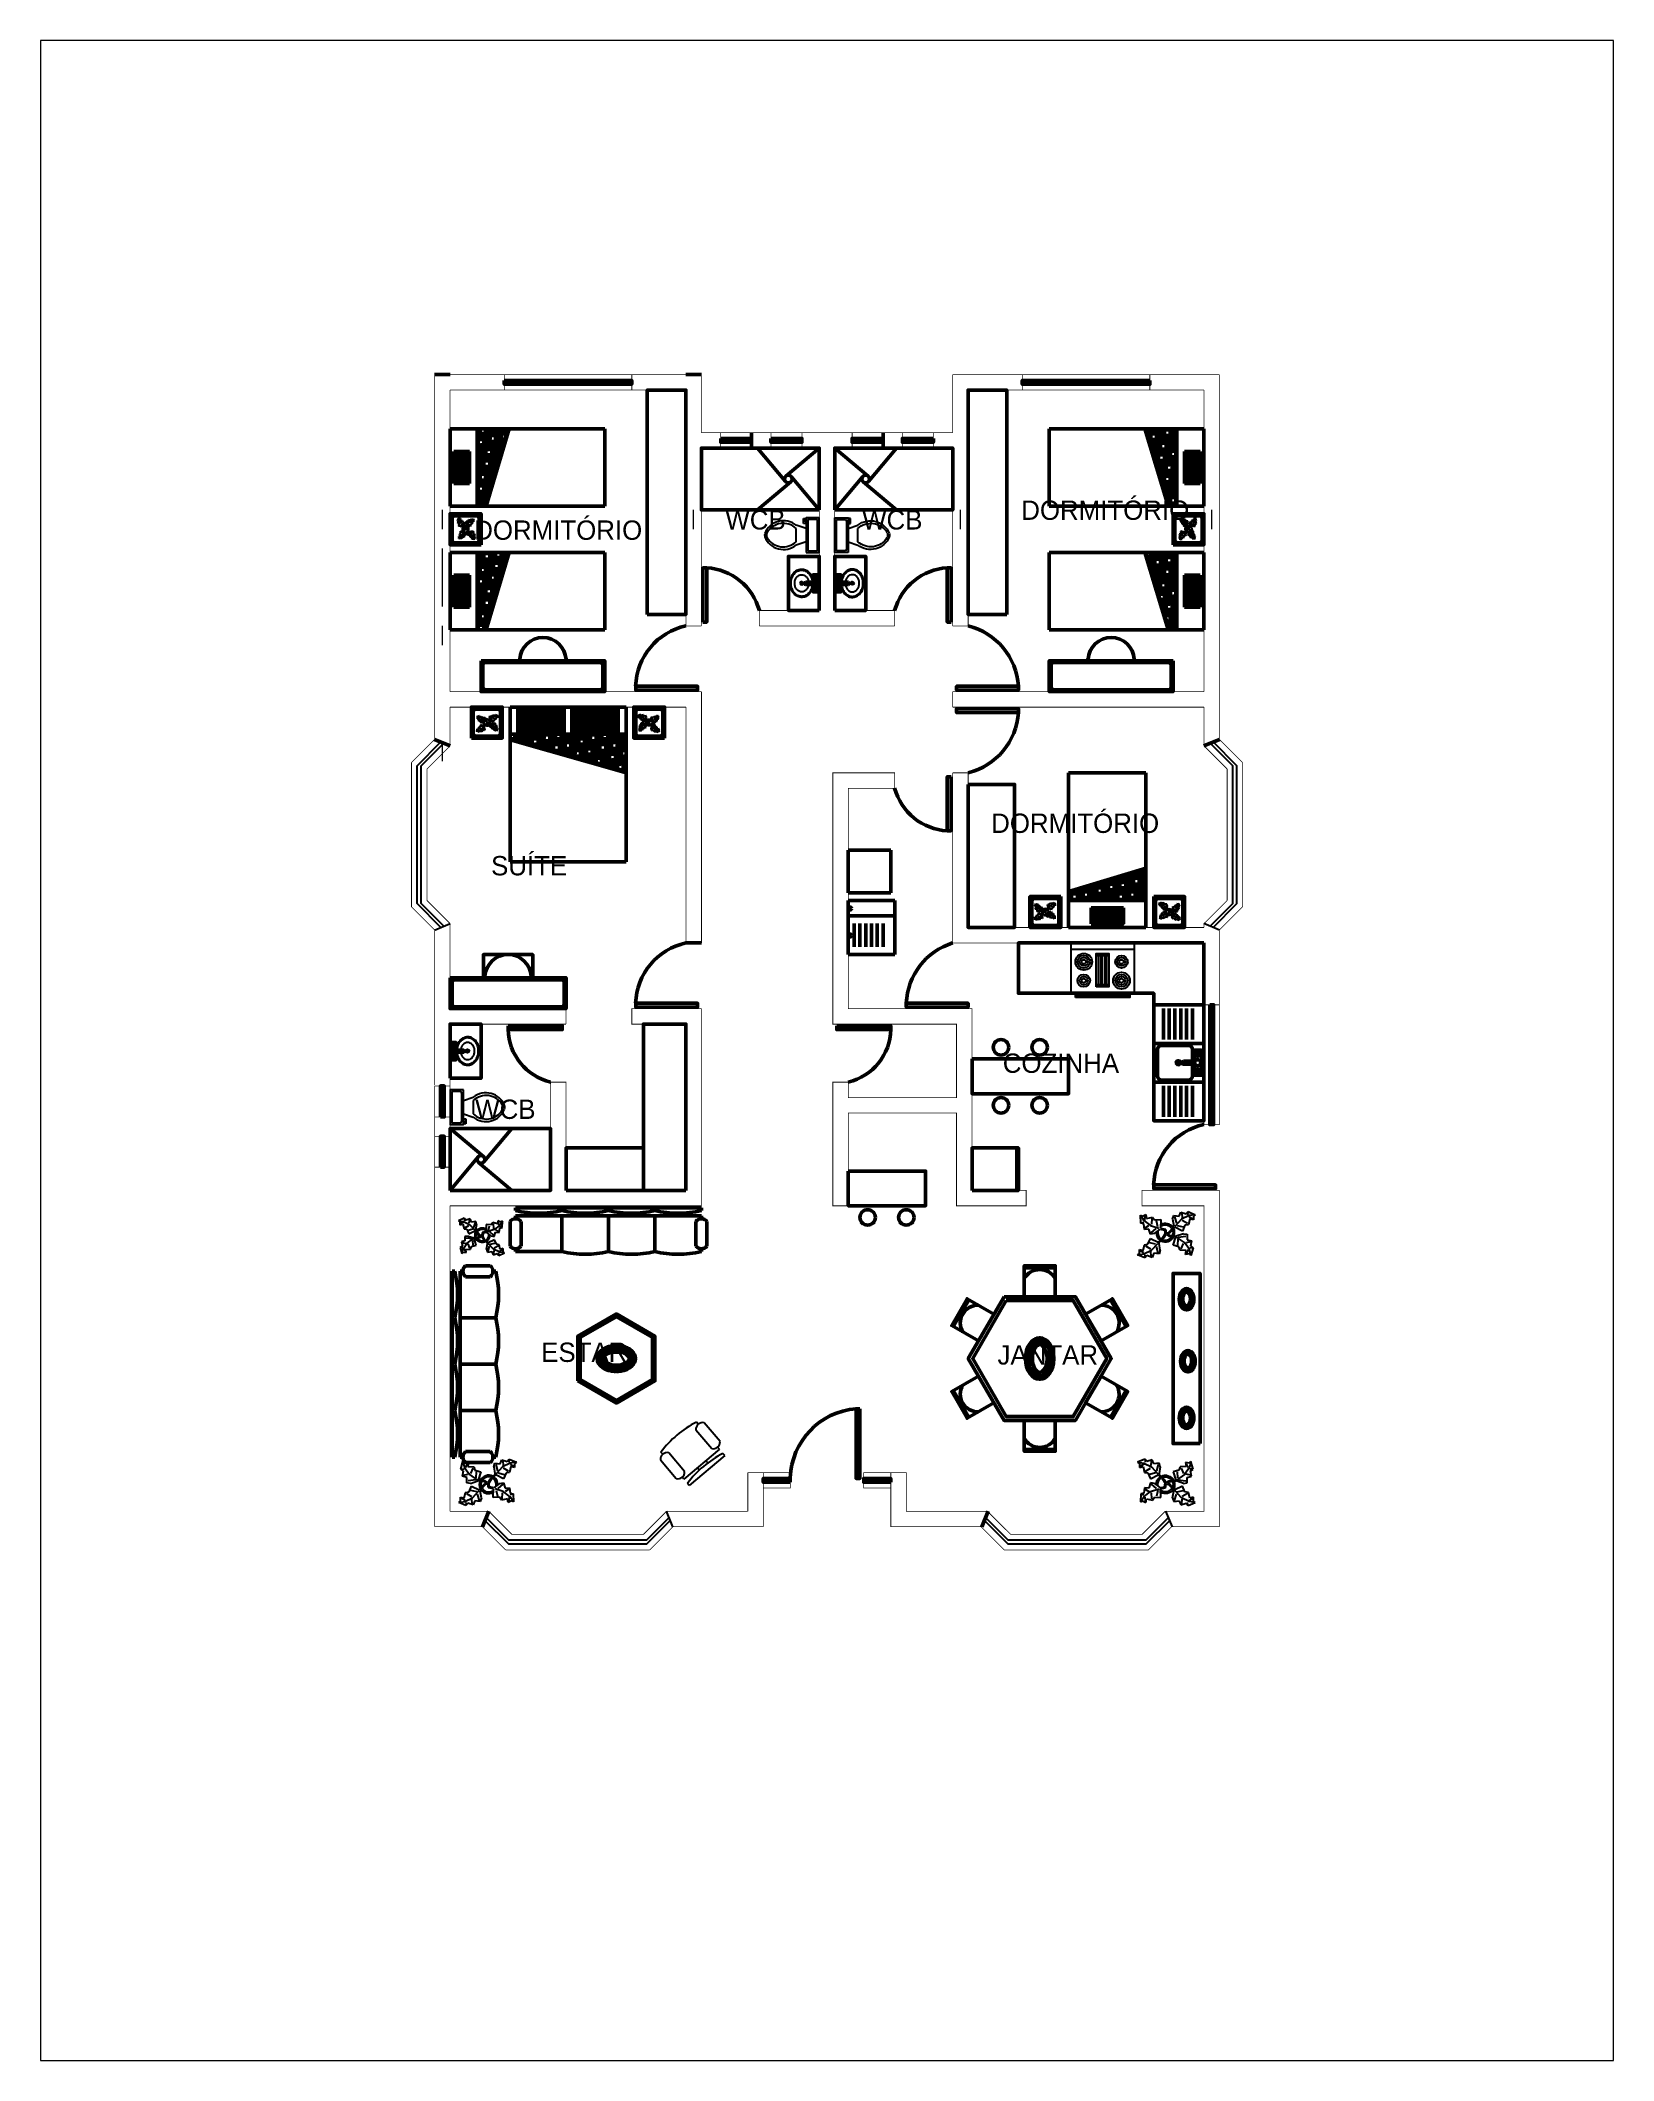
# Paper-space layout 'Layout1' of a CAD drawing. Header units: millimetres. Extents: x 136.202 to 136.405, y 104.502 to 104.763.
# The model-space entities are those that its viewports show. They can reach past a viewport. Long polylines and large blocks are cut down to what shows.
import ezdxf

# ---------------------------------------------------------------- set-up
doc = ezdxf.new("R2010")
doc.units = ezdxf.units.MM
doc.header["$LTSCALE"] = 10
doc.header["$MEASUREMENT"] = 0
doc.linetypes.add('MORSE_G2', pattern=[0.875, 0.25, -0.125, 0.25, -0.125, 0, -0.125])
for name, color, linetype in [('7', 30, 'Continuous'), ('Ejes', 1, 'Continuous'), ('moviliario', 140, 'Continuous'), ('Muros', 11, 'Continuous'), ('vegetación', 111, 'MORSE_G2'), ('ventana1', 241, 'Continuous')]:
    doc.layers.add(name, color=color, linetype=linetype)
pattern_1 = [(0, (-135.616309, 272.39601), (0.028125, 0.016237976), [0.01875, -0.0375]), (120, (-135.616309, 272.39601), (-0.028125, 0.016237976), [0.01875, -0.0375]), (60, (-135.616309, 272.39601), (6e-11, 0.032475953), [-0.0375, 0.01875])]
pattern_2 = [(0, (-135.61631, 272.39601), (0.1, 0.025), [0.4, -0.2]), (90, (-135.61631, 272.39601), (-0.025, -0.1), [0.4, -0.2])]

psp = doc.layouts.get("Layout1")

msp = doc.modelspace()

# ---------------------------------------------------------------- texts
at = {"ltscale": 0.1}
for s, p in [('WCB', (-130.494, 279.581, -666.214)), ('WCB', (-128.725, 279.581, -666.214)), ('DORMITÓRIO', (-126.667, 279.706, -666.214)), ('DORMITÓRIO', (-133.742, 279.448, -666.214)), ('DORMITÓRIO', (-127.056, 275.657, -666.214)), ('SUÍTE', (-133.524, 275.108, -666.214)), ('COZINHA', (-126.906, 272.554, -666.214)), ('WCB', (-133.729, 271.958, -666.214)), ('ESTAR', (-132.876, 268.815, -666.214)), ('JANTAR', (-126.974, 268.781, -666.214))]:
    msp.add_text(s, height=0.25, dxfattribs=at).set_placement(p)

# ---------------------------------------------------------------- blocks, each defined once
blk = doc.blocks.new('Toilet - top')
for p, q in [((-10, -8.5), (-8, -8.5)), ((-10, -9.5), (-10, -8.5)), ((-7, -9.5), (-10, -9.5)), ((-8, -8.5), (-8, -8)), ((-7, -8), (-7, -9.5)), ((-4, -8), (-6, -14)), ((4, -8), (6, -14)), ((9.5, -6), (9.5, -2)), ((4, -14), (-4, -14))]:
    blk.add_line(p, q)
blk.add_lwpolyline([(10.5, -8), (10.5, 0), (-10.5, 0), (-10.5, -8)], close=True)
for points in [[(-9.5, -2), (-9.5, -6)], [(8.5, -1), (-8.5, -1)], [(-8.5, -7), (8.5, -7)]]:
    blk.add_lwpolyline(points)
for centre, radius, start, end in [((-8.6, -1.9), 0.884, 81.8699, 188.1301), ((-8.6, -6.1), 0.884, 171.8699, 278.1301), ((8.6, -1.9), 0.884, 351.8699, 98.1301), ((8.6, -6.1), 0.884, 261.8699, 8.1301), ((3.5, -21.6), 12.2, 141.4691, 247.9714), ((4.2, -21.8), 11.3, 136.3677, 238.9468), ((-3.5, -21.6), 12.2, 292.0284, 38.5307), ((-4.2, -21.8), 11.3, 301.053, 43.6321), ((0, -27.9), 4, 245.7318, 294.2682), ((0, -29), 4, 254.8605, 285.1395)]:
    blk.add_arc(centre, radius, start, end)
blk = doc.blocks.new('Sink - Oval top')
for p, q in [((-1, 0), (1, 0)), ((0, 1), (0, -1))]:
    blk.add_line(p, q)
at = {"linetype": 'Continuous'}
for points in [[(-12.2, 0.4, 0.117634), (-11.5, -3.4, 0.104469), (-8.9, -6.8, 0.090016), (-5.1, -9.1, 0.08192), (-0.3, -10, 0.08192), (4.5, -9.4, 0.090016), (8.4, -7.4, 0.104469), (11.2, -4.1, 0.117634), (12.2, -0.4, 0.117634), (11.5, 3.4, 0.104469), (8.9, 6.8, 0.090016), (5.1, 9.1, 0.08192), (0.3, 10, 0.08192), (-4.5, 9.4, 0.090016), (-8.4, 7.4, 0.104469), (-11.2, 4.1, 0.117634)], [(-11.3, 0.2, 0.118622), (-10.5, -3.3, 0.104678), (-8.1, -6.4, 0.089562), (-4.5, -8.4, 0.081185), (-0.1, -9.2, 0.081185), (4.3, -8.5, 0.089562), (7.9, -6.6, 0.104678), (10.4, -3.5, 0.118622), (11.3, -0.2, 0.118622), (10.5, 3.3, 0.104678), (8.1, 6.4, 0.089562), (4.5, 8.4, 0.081185), (0.1, 9.2, 0.081185), (-4.3, 8.5, 0.089562), (-7.9, 6.6, 0.104678), (-10.4, 3.5, 0.118622)], [(-7.4, 0.1, 0.118283), (-6.9, -2.2, 0.104607), (-5.3, -4.2, 0.089718), (-3, -5.5, 0.081436), (-0.1, -6, 0.081436), (2.8, -5.6, 0.089718), (5.2, -4.3, 0.104607), (6.9, -2.3, 0.118283), (7.4, -0.1, 0.118283), (6.9, 2.2, 0.104607), (5.3, 4.2, 0.089718), (3, 5.5, 0.081436), (0.1, 6, 0.081436), (-2.8, 5.6, 0.089718), (-5.2, 4.3, 0.104607), (-6.9, 2.3, 0.118283)]]:
    blk.add_lwpolyline(points, format="xyb", close=True, dxfattribs=at)
for radius in [1.5, 1]:
    blk.add_circle((0, 0), radius)
blk = doc.blocks.new('Plant - Rubber or Philodendron')
at = {"linetype": 'Continuous'}
for p, q in [((8.8871, 10.7908), (9.9809, 13.4933)), ((9.9809, 13.4933), (13.3837, 12.301)), ((13.3837, 12.301), (14.68, 13.9039)), ((14.5816, 13.2037), (14.3848, 11.8033)), ((14.68, 13.9039), (19.3848, 11.8146)), ((-16.2005, 11.4774), (-13.9899, 8.1064)), ((-16.2005, 11.4774), (-14.8639, 10.7964)), ((-16.0159, 6.3329), (-16.2005, 11.4774)), ((-14.0069, 5.8704), (-16.0159, 6.3329)), ((-15.3434, 6.5514), (-13.9984, 6.9884)), ((-14.8639, 10.7964), (-12.6195, 11.8975)), ((-13.5868, 2.2894), (-14.0069, 5.8704)), ((-13.9899, 8.1064), (-9.5434, 4.7185)), ((-10.6784, 2.491), (-13.5868, 2.2894)), ((-13.3174, 8.325), (-13.0735, 11.0065)), ((-13.1329, 3.1804), (-10.6614, 4.727)), ((-12.6195, 11.8975), (-12.1909, 9.4345)), ((-12.1909, 9.4345), (-8.3829, 10.3)), ((-9.5858, -0.8715), (-10.6784, 2.491)), ((-9.5434, 4.7185), (-4.1917, 2.9888)), ((-9.1318, 0.0195), (-5.9793, 2.9025)), ((-8.8369, 9.409), (-9.0894, 5.6095)), ((-8.3829, 10.3), (-7.0549, 8.501)), ((-7.1228, -0.443), (-3.5248, 2.2131)), ((-7.0549, 8.501), (-3.0284, 8.6941)), ((-4.8529, 4.012), (-5.7184, 7.82)), ((-3.5248, 2.2131), (-3.3011, 2.4355)), ((-3.3011, 2.4355), (-0.5306, 1.7947)), ((-3.0284, 8.6941), (-3.0709, 3.1041)), ((-3.0709, 3.1041), (0.0797, 2.3163)), ((-0.5306, 1.7947), (-0.2255, -0.5527)), ((-0.5306, 1.7947), (-0.5306, 1.7947)), ((0.0797, 2.3163), (0.4866, -0.031)), ((0.4866, -0.031), (2.1141, 0.2298)), ((2.1141, 0.2298), (5.4346, 3.9146)), ((6.1032, 3.6844), (2.8262, -0.031)), ((4.6914, 8.8812), (5.3859, 11.2828)), ((4.6914, 8.8812), (5.5014, 4.4831)), ((5.3859, 11.2828), (8.8871, 10.7908)), ((5.4346, 3.9146), (5.5014, 4.4831)), ((5.9878, 10.4842), (7.1971, 6.3869)), ((11.1089, 1.1958), (6.1032, 3.6844)), ((10.3916, 8.7942), (6.2847, 4.4028)), ((7.7005, 4.8881), (11.5025, 3.9967)), ((15.3859, 11.3055), (10.3916, 8.7942)), ((10.5828, 12.6946), (10.8893, 9.7953)), ((14.2977, 6.1031), (10.9934, 7.9956)), ((12.7005, 4.8994), (11.1089, 1.1958)), ((14.8995, 5.3044), (12.7005, 4.8994)), ((15.7909, 9.1065), (14.8995, 5.3044)), ((15.2875, 10.6053), (17.5907, 9.2105)), ((19.3848, 11.8146), (15.3859, 11.3055)), ((18.1925, 8.4119), (15.7909, 9.1065)), ((19.3848, 11.8146), (18.1868, 10.9119)), ((18.1868, 10.9119), (18.1925, 8.4119)), ((-16.8157, -10.7754), (-14.4141, -11.4699)), ((-16.8101, -13.2754), (-16.8157, -10.7754)), ((-13.9107, -12.9688), (-16.2139, -11.574)), ((-14.4141, -11.4699), (-13.5228, -7.6679)), ((-14.0091, -13.669), (-9.0148, -11.1577)), ((-13.5228, -7.6679), (-11.3237, -7.2629)), ((-12.921, -8.4665), (-9.6166, -10.359)), ((-11.3237, -7.2629), (-9.7321, -3.5593)), ((-6.3237, -7.2516), (-10.1257, -6.3602)), ((-9.7321, -3.5593), (-4.7264, -6.0479)), ((-7.1228, -0.443), (-9.5858, -0.8715)), ((-9.206, -15.0581), (-9.5126, -12.1588)), ((-9.0148, -11.1577), (-4.9047, -6.8122)), ((-4.611, -12.8477), (-5.8203, -8.7504)), ((-2.019, -3.6148), (-4.7264, -6.0479)), ((-4.1246, -6.8466), (-4.0579, -6.2781)), ((-3.3146, -11.2447), (-4.1246, -6.8466)), ((-4.0579, -6.2781), (-0.9375, -3.1608)), ((-3.3146, -11.2447), (-4.0092, -13.6463)), ((-2.019, -3.6148), (-0.2255, -0.5527)), ((-0.9375, -3.1608), (0.5883, -0.8135)), ((0.5883, -0.8135), (2.2447, -2.0916)), ((2.8262, -0.031), (1.3003, -0.5527)), ((1.3003, -0.5527), (2.4193, -1.4655)), ((2.2447, -2.0916), (6.7108, -2.6626)), ((2.4193, -1.4655), (6.895, -2.1175)), ((4.943, -7.9659), (6.7108, -2.6626)), ((8.8321, -9.0266), (4.943, -7.9659)), ((11.6605, -0.5413), (6.895, -2.1175)), ((12.3677, -6.1981), (7.219, -2.6772)), ((8.125, -4.0768), (7.7715, -7.9659)), ((8.3544, -2.7453), (13.1973, -2.1704)), ((9.5392, -11.1479), (8.8321, -9.0266)), ((13.4283, -11.5015), (9.5392, -11.1479)), ((10.2463, -10.4408), (11.6605, -6.9053)), ((11.6605, -0.5413), (14.1354, -0.8948)), ((15.5496, -10.7943), (12.3677, -6.1981)), ((13.0748, -13.9763), (13.4283, -11.5015)), ((16.2567, -5.8446), (13.4283, -6.5517)), ((14.8425, -10.7943), (13.7819, -13.2692)), ((14.1354, -0.8948), (14.1354, -4.4304)), ((14.1354, -4.4304), (16.9638, -5.1375)), ((16.6103, -14.6834), (15.5496, -10.7943)), ((17.3174, -9.7337), (15.9032, -9.7337)), ((16.9638, -5.1375), (16.2567, -8.673)), ((16.2567, -8.673), (18.0245, -9.7337)), ((18.0245, -9.7337), (16.6103, -14.6834)), ((-18.008, -14.1781), (-16.8101, -13.2754)), ((-18.008, -14.1781), (-14.0091, -13.669)), ((-13.3032, -16.2674), (-18.008, -14.1781)), ((-12.0069, -14.6645), (-13.3032, -16.2674)), ((-13.2048, -15.5672), (-13.008, -14.1668)), ((-8.6042, -15.8568), (-12.0069, -14.6645)), ((-7.5103, -13.1543), (-8.6042, -15.8568)), ((-4.0092, -13.6463), (-7.5103, -13.1543)), ((15.5496, -13.6228), (13.0748, -13.9763)), ((16.6103, -14.6834), (15.5496, -13.6228))]:
    blk.add_line(p, q, dxfattribs=at)
for centre, radius, start, end in [((0.0308, 0.1664), 6, 178.6147, 235.1169), ((0.0308, 0.1664), 5, 168.1647, 238.6725), ((0, 0), 6.1275, 34.37569, 120.1028), ((-0.0601, -0.2075), 5.2461, 33.82192, 124.9414), ((-0.2664, 0.1682), 5.2775, 338.4094, 20.03007), ((-0.098, 0.1364), 6.1288, 341.2017, 26.09184), ((-0.0234, 0.3825), 6.1492, 242.5812, 331.2714), ((-0.1102, 0.4886), 5.2883, 247.3711, 327.472)]:
    blk.add_arc(centre, radius, start, end, dxfattribs=at)
blk = doc.blocks.new('Range-Oven - 30 in top')
for p, q in [((0, -3), (30, -3)), ((12, -6), (18, -6)), ((13, -20), (13, -6)), ((14, -6), (14, -20)), ((15, -20), (15, -6)), ((16, -6), (16, -20)), ((17, -20), (17, -6)), ((6, -24), (6, -25)), ((8, -25), (8, -24)), ((18, -20), (12, -20)), ((22, -25), (22, -24)), ((24, -24), (24, -25))]:
    blk.add_line(p, q)
for points in [[(0, -24), (0, 0), (30, 0), (30, -24)], [(12, -21), (12, -5), (18, -5), (18, -21)], [(2, -26), (2, -25), (28, -25), (28, -26)]]:
    blk.add_lwpolyline(points, close=True)
for centre, radius in [((6, -9), 4), ((6, -9), 3), ((6, -9), 2), ((6, -9), 1), ((24, -9), 3), ((24, -9), 2), ((24, -9), 1), ((6, -18), 3), ((6, -18), 2), ((6, -18), 1), ((24, -18), 4), ((24, -18), 3), ((24, -18), 2), ((24, -18), 1)]:
    blk.add_circle(centre, radius)
blk = doc.blocks.new('adorno')
at = {"lineweight": 50, "ltscale": 0.03}
for centre in [(1984.886, 896.045), (1984.894, 896.084), (1984.91, 896.12), (1984.93, 896.154), (1984.957, 896.183), (1984.991, 896.204), (1985.029, 896.212), (1985.067, 896.203), (1985.101, 896.183), (1985.128, 896.154), (1985.149, 896.12), (1985.163, 896.083), (1985.173, 896.045), (1984.881, 895.967), (1984.882, 896.006), (1984.885, 895.927), (1984.895, 895.888), (1984.909, 895.852), (1984.93, 895.818), (1985.128, 895.818), (1985.149, 895.852), (1985.163, 895.888), (1985.173, 895.927), (1985.177, 895.966), (1985.178, 896.006), (1984.957, 895.789), (1984.991, 895.768), (1985.029, 895.76), (1985.068, 895.768), (1985.101, 895.789)]:
    blk.add_circle(centre, 0.02, dxfattribs=at)
blk.add_ellipse((1985.029, 895.986), major_axis=(0, 0.246), ratio=0.681915, dxfattribs=at)
for points, knots in [([(1985.029, 896.192), (1985.003, 896.192), (1984.975, 896.178), (1984.927, 896.116), (1984.908, 896.068), (1984.898, 895.966), (1984.906, 895.912), (1984.943, 895.827), (1984.971, 895.799), (1985.024, 895.776), (1985.05, 895.778), (1985.103, 895.813), (1985.129, 895.849), (1985.158, 895.941), (1985.161, 895.997), (1985.139, 896.104), (1985.111, 896.151), (1985.063, 896.186), (1985.046, 896.192), (1985.029, 896.192)], [0, 0, 0, 0, 0.71355, 0.71355, 1.427099, 1.427099, 2.140649, 2.140649, 2.854198, 2.854198, 3.567748, 3.567748, 4.281298, 4.281298, 4.994847, 4.994847, 5.82121, 5.82121, 6.283185, 6.283185, 6.283185, 6.283185]), ([(1985.029, 896.152), (1985.019, 896.152), (1985.007, 896.148), (1984.976, 896.117), (1984.96, 896.089), (1984.941, 896.02), (1984.939, 895.98), (1984.951, 895.906), (1984.964, 895.874), (1984.995, 895.832), (1985.011, 895.823), (1985.033, 895.818), (1985.042, 895.82), (1985.07, 895.84), (1985.088, 895.863), (1985.112, 895.924), (1985.118, 895.964), (1985.113, 896.054), (1985.093, 896.102), (1985.054, 896.147), (1985.04, 896.152), (1985.029, 896.152)], [0, 0, 0, 0, 0.599399, 0.599399, 1.198797, 1.198797, 1.798196, 1.798196, 2.397595, 2.397595, 2.996993, 2.996993, 3.596392, 3.596392, 4.195791, 4.195791, 4.79519, 4.79519, 5.619994, 5.619994, 6.283185, 6.283185, 6.283185, 6.283185])]:
    blk.add_open_spline(points, degree=3, knots=knots, dxfattribs=at)
blk = doc.blocks.new('Chair - Desk')
at = {"linetype": 'Continuous'}
for p, q in [((-8.5, 0), (-8.5, -1)), ((-8.5, 0), (8.5, 0)), ((8.5, 0), (8.5, -1)), ((-10.5, -5), (-10.5, -14)), ((-8.5, -3), (-8.5, -4)), ((-8.5, -3), (8.5, -3)), ((-6.5, -14), (-6.5, -5)), ((-2, -3), (-2, -1.9355)), ((2, -1.9576), (2, -3)), ((6.5, -5), (6.5, -14)), ((8.5, -3), (8.5, -4)), ((10.5, -14), (10.5, -5)), ((-8.5, -15), (-8.5, -16)), ((8.5, -15), (8.5, -16))]:
    blk.add_line(p, q, dxfattribs=at)
for centre, radius, start, end in [((-8.5, -6.5), 2.5, 36.8699, 143.1301), ((0, 34.625), 36.625, 256.5803, 283.4197), ((8.5, -6.5), 2.5, 36.8699, 143.1301), ((-8.5, -12.5), 2.5, 216.8699, 323.1301), ((8.5, -12.5), 2.5, 216.8699, 323.1301), ((0, 19.625), 36.625, 256.5803, 283.4197)]:
    blk.add_arc(centre, radius, start, end, dxfattribs=at)

# ---------------------------------------------------------------- hatches: boundary and pattern name
at = {"layer": 'moviliario', "lineweight": 50, "ltscale": 0.03}
h = msp.add_hatch(dxfattribs=at)
h.set_pattern_fill('HOUND', color=256, scale=0.4, style=0)
h.set_pattern_definition(pattern_2)
h.paths.add_polyline_path([(-133.704, 279.884), (-133.604, 279.884), (-133.304, 280.884), (-133.704, 280.884)])
h = msp.add_hatch(dxfattribs=at)
h.set_pattern_fill('HOUND', color=256, scale=0.4, style=0)
h.set_pattern_definition(pattern_2)
h.paths.add_polyline_path([(-124.654, 279.884), (-124.754, 279.884), (-125.054, 280.884), (-124.654, 280.884)])
h = msp.add_hatch(dxfattribs=at)
h.set_pattern_fill('HONEY', color=256, scale=0.15, style=0)
h.set_pattern_definition(pattern_1)
h.paths.add_polyline_path([(-134.006, 280.592), (-134.006, 280.176), (-133.802, 280.176), (-133.802, 280.592)])
h = msp.add_hatch(dxfattribs=at)
h.set_pattern_fill('HONEY', color=256, scale=0.15, style=0)
h.set_pattern_definition(pattern_1)
h.paths.add_polyline_path([(-124.352, 280.592), (-124.352, 280.176), (-124.556, 280.176), (-124.556, 280.592)])
h = msp.add_hatch(dxfattribs=at)
h.set_pattern_fill('HOUND', color=256, scale=0.4, style=0)
h.set_pattern_definition(pattern_2)
h.paths.add_polyline_path([(-133.704, 278.284), (-133.604, 278.284), (-133.304, 279.284), (-133.704, 279.284)])
h = msp.add_hatch(dxfattribs=at)
h.set_pattern_fill('HOUND', color=256, scale=0.4, style=0)
h.set_pattern_definition(pattern_2)
h.paths.add_polyline_path([(-124.654, 278.284), (-124.754, 278.284), (-125.054, 279.284), (-124.654, 279.284)])
h = msp.add_hatch(dxfattribs=at)
h.set_pattern_fill('HONEY', color=256, scale=0.15, style=0)
h.set_pattern_definition(pattern_1)
h.paths.add_polyline_path([(-134.006, 278.992), (-134.006, 278.576), (-133.802, 278.576), (-133.802, 278.992)])
h = msp.add_hatch(dxfattribs=at)
h.set_pattern_fill('HONEY', color=256, scale=0.15, style=0)
h.set_pattern_definition(pattern_1)
h.paths.add_polyline_path([(-124.352, 278.992), (-124.352, 278.576), (-124.556, 278.576), (-124.556, 278.992)])
h = msp.add_hatch(dxfattribs=at)
h.set_pattern_fill('HONEY', color=256, scale=0.15, style=0)
h.set_pattern_definition([(0, (-2121.31585, -634.275472), (0.028125, 0.01623797625), [0.01875, -0.0375]), (120, (-2121.31585, -634.275472), (-0.02812499994, 0.01623797636), [0.01875, -0.0375]), (60, (-2121.31585, -634.275472), (6e-11, 0.03247595261), [-0.0375, 0.01875])])
h.paths.add_polyline_path([(-133.179, 276.934), (-132.579, 276.934), (-132.579, 277.284), (-133.179, 277.284)])
h.paths.add_polyline_path([(-132.479, 276.934), (-131.879, 276.934), (-131.879, 277.284), (-132.479, 277.284)])
h = msp.add_hatch(dxfattribs=at)
h.set_pattern_fill('HOUND', color=256, scale=0.4, style=0)
h.set_pattern_definition([(0, (-2121.31585, -634.275472), (0.1, 0.025), [0.4, -0.2]), (90, (-2121.31585, -634.275472), (-0.025, -0.1), [0.4, -0.2])])
h.paths.add_polyline_path([(-133.279, 276.934), (-133.279, 276.884), (-131.779, 276.456), (-131.779, 276.934)])
h = msp.add_hatch(dxfattribs=at)
h.set_pattern_fill('HOUND', color=256, scale=0.4, style=0)
h.set_pattern_definition(pattern_2)
h.paths.add_polyline_path([(-126.054, 274.784), (-126.054, 274.884), (-125.054, 275.184), (-125.054, 274.784)])
h = msp.add_hatch(dxfattribs=at)
h.set_pattern_fill('HONEY', color=256, scale=0.15, style=0)
h.set_pattern_definition(pattern_1)
h.paths.add_polyline_path([(-125.346, 274.482), (-125.762, 274.482), (-125.762, 274.686), (-125.346, 274.686)])

# ---------------------------------------------------------------- linework, layer by layer
at = {"linetype": 'Continuous', "lineweight": 50}
msp.add_line((-133.279, 277.284, -666.214), (-131.779, 277.284, -666.214), dxfattribs=at)
at = {"lineweight": 50, "ltscale": 0.03}
for p, q in [((-133.279, 276.934, -666.214), (-133.279, 276.884, -666.214)), ((-128.904, 274.884, -666.214), (-128.904, 275.434, -666.214))]:
    msp.add_line(p, q, dxfattribs=at)
msp.add_arc((-133.624, 273.804, -666.214), 0.02, 270, 356.4167, dxfattribs=at)
at = {"layer": '7', "lineweight": 50, "ltscale": 0.5, "elevation": -666.214}
for points in [[(-130.784, 278.384), (-130.784, 279.084), (-130.734, 279.084), (-130.734, 278.384)], [(-127.574, 278.384), (-127.574, 279.084), (-127.624, 279.084), (-127.624, 278.384)], [(-131.654, 277.554), (-130.854, 277.554), (-130.854, 277.504), (-131.654, 277.504)], [(-126.704, 277.554), (-127.504, 277.554), (-127.504, 277.504), (-126.704, 277.504)], [(-126.704, 277.214), (-127.504, 277.214), (-127.504, 277.264), (-126.704, 277.264)], [(-127.574, 276.384), (-127.574, 275.684), (-127.624, 275.684), (-127.624, 276.384)], [(-131.654, 273.454), (-130.854, 273.454), (-130.854, 273.404), (-131.654, 273.404)], [(-128.154, 273.454), (-127.354, 273.454), (-127.354, 273.404), (-128.154, 273.404)], [(-133.304, 273.164), (-132.604, 273.164), (-132.604, 273.114), (-133.304, 273.114)], [(-129.054, 273.164), (-128.354, 273.164), (-128.354, 273.114), (-129.054, 273.114)], [(-124.954, 271.104), (-124.154, 271.104), (-124.154, 271.054), (-124.954, 271.054)], [(-128.754, 268.209), (-128.754, 267.309), (-128.804, 267.309), (-128.804, 268.209)]]:
    msp.add_lwpolyline(points, close=True, dxfattribs=at)
at = {"layer": 'Ejes', "lineweight": 0, "ltscale": 0.02}
for p, q in [((-125.804, 281.484, -666.214), (-126.554, 281.484, -666.214)), ((-125.304, 281.484, -666.214), (-125.554, 281.484, -666.214)), ((-134.154, 279.584, -666.214), (-134.154, 279.834, -666.214)), ((-130.904, 279.584, -666.214), (-130.904, 279.834, -666.214)), ((-127.454, 279.584, -666.214), (-127.454, 279.834, -666.214)), ((-124.204, 279.584, -666.214), (-124.204, 279.834, -666.214)), ((-134.154, 278.584, -666.214), (-134.154, 279.334, -666.214)), ((-134.154, 278.084, -666.214), (-134.154, 278.334, -666.214)), ((-134.154, 276.584, -666.214), (-134.154, 276.834, -666.214)), ((-134.154, 272.084, -666.214), (-134.154, 272.334, -666.214))]:
    msp.add_line(p, q, dxfattribs=at)
at = {"layer": 'moviliario', "lineweight": 50, "ltscale": 0.03}
for p, q in [((-134.054, 279.884, -666.214), (-134.054, 280.884, -666.214)), ((-134.054, 280.884, -666.214), (-132.054, 280.884, -666.214)), ((-133.704, 279.884, -666.214), (-133.704, 280.884, -666.214)), ((-133.304, 280.884, -666.214), (-133.604, 279.884, -666.214)), ((-133.589, 279.884, -666.214), (-133.289, 280.884, -666.214)), ((-132.054, 280.884, -666.214), (-132.054, 279.884, -666.214)), ((-126.304, 280.884, -666.214), (-126.304, 279.884, -666.214)), ((-124.304, 280.884, -666.214), (-126.304, 280.884, -666.214)), ((-124.769, 279.884, -666.214), (-125.069, 280.884, -666.214)), ((-125.054, 280.884, -666.214), (-124.754, 279.884, -666.214)), ((-124.654, 279.884, -666.214), (-124.654, 280.884, -666.214)), ((-124.304, 279.884, -666.214), (-124.304, 280.884, -666.214)), ((-130.079, 280.634, -666.214), (-129.718, 280.202, -666.214)), ((-129.279, 280.634, -666.214), (-129.711, 280.272, -666.214)), ((-129.079, 280.634, -666.214), (-128.647, 280.272, -666.214)), ((-128.279, 280.634, -666.214), (-128.641, 280.202, -666.214)), ((-134.006, 280.592, -666.214), (-133.802, 280.592, -666.214)), ((-134.006, 280.176, -666.214), (-134.006, 280.592, -666.214)), ((-133.802, 280.176, -666.214), (-133.802, 280.592, -666.214)), ((-124.352, 280.592, -666.214), (-124.556, 280.592, -666.214)), ((-124.556, 280.176, -666.214), (-124.556, 280.592, -666.214)), ((-124.352, 280.176, -666.214), (-124.352, 280.592, -666.214)), ((-133.802, 280.176, -666.214), (-134.006, 280.176, -666.214)), ((-130.079, 279.834, -666.214), (-129.647, 280.196, -666.214)), ((-129.279, 279.834, -666.214), (-129.641, 280.266, -666.214)), ((-129.079, 279.834, -666.214), (-128.718, 280.266, -666.214)), ((-128.279, 279.834, -666.214), (-128.711, 280.196, -666.214)), ((-124.556, 280.176, -666.214), (-124.352, 280.176, -666.214)), ((-132.054, 279.884, -666.214), (-134.054, 279.884, -666.214)), ((-126.304, 279.884, -666.214), (-124.304, 279.884, -666.214)), ((-134.054, 278.284, -666.214), (-134.054, 279.284, -666.214)), ((-134.054, 279.284, -666.214), (-132.054, 279.284, -666.214)), ((-133.704, 278.284, -666.214), (-133.704, 279.284, -666.214)), ((-133.304, 279.284, -666.214), (-133.604, 278.284, -666.214)), ((-133.589, 278.284, -666.214), (-133.289, 279.284, -666.214)), ((-132.054, 279.284, -666.214), (-132.054, 278.284, -666.214)), ((-126.304, 279.284, -666.214), (-126.304, 278.284, -666.214)), ((-124.304, 279.284, -666.214), (-126.304, 279.284, -666.214)), ((-124.769, 278.284, -666.214), (-125.069, 279.284, -666.214)), ((-125.054, 279.284, -666.214), (-124.754, 278.284, -666.214)), ((-124.654, 278.284, -666.214), (-124.654, 279.284, -666.214)), ((-124.304, 278.284, -666.214), (-124.304, 279.284, -666.214)), ((-134.006, 278.992, -666.214), (-133.802, 278.992, -666.214)), ((-134.006, 278.576, -666.214), (-134.006, 278.992, -666.214)), ((-133.802, 278.576, -666.214), (-133.802, 278.992, -666.214)), ((-124.352, 278.992, -666.214), (-124.556, 278.992, -666.214)), ((-124.556, 278.576, -666.214), (-124.556, 278.992, -666.214)), ((-124.352, 278.576, -666.214), (-124.352, 278.992, -666.214)), ((-133.802, 278.576, -666.214), (-134.006, 278.576, -666.214)), ((-124.556, 278.576, -666.214), (-124.352, 278.576, -666.214)), ((-132.054, 278.284, -666.214), (-134.054, 278.284, -666.214)), ((-126.304, 278.284, -666.214), (-124.304, 278.284, -666.214)), ((-133.279, 276.934, -666.214), (-131.779, 276.934, -666.214)), ((-131.78, 276.456, -666.214), (-133.279, 276.884, -666.214)), ((-133.279, 276.862, -666.214), (-131.779, 276.434, -666.214)), ((-125.054, 276.434, -666.214), (-126.054, 276.434, -666.214)), ((-126.054, 276.434, -666.214), (-126.054, 274.434, -666.214)), ((-125.054, 274.434, -666.214), (-125.054, 276.434, -666.214)), ((-128.904, 275.434, -666.214), (-128.354, 275.434, -666.214)), ((-128.354, 275.434, -666.214), (-128.354, 274.884, -666.214)), ((-126.054, 274.899, -666.214), (-125.054, 275.199, -666.214)), ((-125.054, 275.184, -666.214), (-126.054, 274.884, -666.214)), ((-128.354, 274.884, -666.214), (-128.904, 274.884, -666.214)), ((-128.904, 274.784, -666.214), (-128.304, 274.784, -666.214)), ((-128.904, 274.084, -666.214), (-128.904, 274.784, -666.214)), ((-128.304, 274.784, -666.214), (-128.304, 274.084, -666.214)), ((-126.054, 274.784, -666.214), (-125.054, 274.784, -666.214)), ((-125.762, 274.686, -666.214), (-125.762, 274.482, -666.214)), ((-125.762, 274.686, -666.214), (-125.346, 274.686, -666.214)), ((-125.346, 274.482, -666.214), (-125.346, 274.686, -666.214)), ((-128.904, 274.584, -666.214), (-128.304, 274.584, -666.214)), ((-128.829, 274.484, -666.214), (-128.829, 274.184, -666.214)), ((-128.754, 274.484, -666.214), (-128.754, 274.184, -666.214)), ((-128.679, 274.484, -666.214), (-128.679, 274.184, -666.214)), ((-128.604, 274.484, -666.214), (-128.604, 274.184, -666.214)), ((-128.529, 274.484, -666.214), (-128.529, 274.184, -666.214)), ((-128.454, 274.484, -666.214), (-128.454, 274.184, -666.214)), ((-126.054, 274.434, -666.214), (-125.054, 274.434, -666.214)), ((-125.762, 274.482, -666.214), (-125.346, 274.482, -666.214)), ((-128.304, 274.084, -666.214), (-128.904, 274.084, -666.214)), ((-124.954, 273.434, -666.214), (-124.304, 273.434, -666.214)), ((-124.829, 273.384, -666.214), (-124.829, 272.984, -666.214)), ((-124.754, 273.384, -666.214), (-124.754, 272.984, -666.214)), ((-124.679, 273.384, -666.214), (-124.679, 272.984, -666.214)), ((-124.604, 273.384, -666.214), (-124.604, 272.984, -666.214)), ((-124.529, 273.384, -666.214), (-124.529, 272.984, -666.214)), ((-124.454, 273.384, -666.214), (-124.454, 272.984, -666.214)), ((-124.954, 272.934, -666.214), (-124.304, 272.934, -666.214)), ((-124.954, 272.434, -666.214), (-124.304, 272.434, -666.214)), ((-124.829, 272.384, -666.214), (-124.829, 271.984, -666.214)), ((-124.754, 272.384, -666.214), (-124.754, 271.984, -666.214)), ((-124.679, 272.384, -666.214), (-124.679, 271.984, -666.214)), ((-124.604, 272.384, -666.214), (-124.604, 271.984, -666.214)), ((-124.529, 272.384, -666.214), (-124.529, 271.984, -666.214)), ((-124.454, 272.384, -666.214), (-124.454, 271.984, -666.214)), ((-134.054, 271.834, -666.214), (-133.622, 271.472, -666.214)), ((-133.254, 271.834, -666.214), (-133.616, 271.402, -666.214)), ((-126.724, 271.584, -666.214), (-126.724, 271.034, -666.214)), ((-134.054, 271.034, -666.214), (-133.693, 271.466, -666.214)), ((-133.254, 271.034, -666.214), (-133.686, 271.396, -666.214)), ((-133.208, 270.243, -666.214), (-132.607, 270.243, -666.214)), ((-126.228, 270.034, -666.214), (-126.628, 270.034, -666.214)), ((-127.346, 269.62, -666.214), (-127.546, 269.273, -666.214)), ((-125.311, 269.273, -666.214), (-125.511, 269.62, -666.214)), ((-127.546, 268.445, -666.214), (-127.346, 268.098, -666.214)), ((-125.511, 268.098, -666.214), (-125.311, 268.445, -666.214)), ((-126.628, 267.684, -666.214), (-126.228, 267.684, -666.214))]:
    msp.add_line(p, q, dxfattribs=at)
at = {"layer": 'moviliario', "linetype": 'Continuous', "lineweight": 50}
for p, q in [((-129.455, 278.898, -666.214), (-129.353, 278.898, -666.214)), ((-129.455, 278.871, -666.214), (-129.353, 278.871, -666.214)), ((-128.903, 278.898, -666.214), (-129.006, 278.898, -666.214)), ((-128.903, 278.871, -666.214), (-129.006, 278.871, -666.214)), ((-133.279, 275.284, -666.214), (-133.279, 277.284, -666.214)), ((-131.779, 277.284, -666.214), (-131.779, 275.284, -666.214)), ((-131.779, 275.284, -666.214), (-133.279, 275.284, -666.214)), ((-133.878, 272.848, -666.214), (-133.981, 272.848, -666.214)), ((-133.878, 272.821, -666.214), (-133.981, 272.821, -666.214)), ((-124.57, 272.704, -666.214), (-124.42, 272.704, -666.214)), ((-124.57, 272.664, -666.214), (-124.42, 272.664, -666.214)), ((-133.208, 270.809, -666.214), (-132.607, 270.809, -666.214)), ((-133.208, 270.809, -666.214), (-133.208, 270.774, -666.214)), ((-133.208, 270.703, -666.214), (-132.607, 270.703, -666.214)), ((-133.208, 270.703, -666.214), (-133.208, 270.668, -666.214)), ((-132.978, 270.703, -666.214), (-132.978, 270.741, -666.214)), ((-132.837, 270.74, -666.214), (-132.837, 270.703, -666.214)), ((-132.607, 270.809, -666.214), (-132.006, 270.809, -666.214)), ((-132.607, 270.703, -666.214), (-132.006, 270.703, -666.214)), ((-132.607, 270.703, -666.214), (-132.607, 270.243, -666.214)), ((-132.377, 270.703, -666.214), (-132.377, 270.741, -666.214)), ((-132.236, 270.74, -666.214), (-132.236, 270.703, -666.214)), ((-132.006, 270.809, -666.214), (-131.405, 270.809, -666.214)), ((-132.006, 270.703, -666.214), (-131.405, 270.703, -666.214)), ((-132.006, 270.703, -666.214), (-132.006, 270.243, -666.214)), ((-131.777, 270.703, -666.214), (-131.777, 270.741, -666.214)), ((-131.635, 270.74, -666.214), (-131.635, 270.703, -666.214)), ((-131.405, 270.809, -666.214), (-130.804, 270.809, -666.214)), ((-131.405, 270.703, -666.214), (-131.405, 270.243, -666.214)), ((-131.405, 270.703, -666.214), (-131.405, 270.243, -666.214)), ((-131.405, 270.703, -666.214), (-130.804, 270.703, -666.214)), ((-131.176, 270.703, -666.214), (-131.176, 270.741, -666.214)), ((-131.034, 270.74, -666.214), (-131.034, 270.703, -666.214)), ((-130.804, 270.809, -666.214), (-130.804, 270.774, -666.214)), ((-130.804, 270.703, -666.214), (-130.804, 270.668, -666.214)), ((-133.279, 270.632, -666.214), (-133.279, 270.314, -666.214)), ((-133.137, 270.314, -666.214), (-133.137, 270.632, -666.214)), ((-130.875, 270.632, -666.214), (-130.875, 270.314, -666.214)), ((-130.734, 270.314, -666.214), (-130.734, 270.632, -666.214)), ((-133.208, 270.279, -666.214), (-133.208, 270.243, -666.214)), ((-130.804, 270.279, -666.214), (-130.804, 270.243, -666.214)), ((-134.029, 269.988, -666.214), (-133.994, 269.988, -666.214)), ((-134.029, 269.387, -666.214), (-134.029, 269.988, -666.214)), ((-133.923, 269.988, -666.214), (-133.888, 269.988, -666.214)), ((-133.923, 269.387, -666.214), (-133.923, 269.988, -666.214)), ((-133.534, 270.059, -666.214), (-133.853, 270.059, -666.214)), ((-133.853, 269.917, -666.214), (-133.534, 269.917, -666.214)), ((-133.499, 269.988, -666.214), (-133.464, 269.988, -666.214)), ((-133.96, 269.758, -666.214), (-133.923, 269.758, -666.214)), ((-134.029, 268.786, -666.214), (-134.029, 269.387, -666.214)), ((-133.923, 269.617, -666.214), (-133.961, 269.617, -666.214)), ((-133.923, 269.387, -666.214), (-133.464, 269.387, -666.214)), ((-133.923, 268.786, -666.214), (-133.923, 269.387, -666.214)), ((-133.923, 269.387, -666.214), (-133.464, 269.387, -666.214)), ((-133.96, 269.157, -666.214), (-133.923, 269.157, -666.214)), ((-133.923, 269.016, -666.214), (-133.961, 269.016, -666.214)), ((-134.029, 268.185, -666.214), (-134.029, 268.786, -666.214)), ((-133.923, 268.185, -666.214), (-133.923, 268.786, -666.214)), ((-133.923, 268.786, -666.214), (-133.464, 268.786, -666.214)), ((-133.923, 268.415, -666.214), (-133.961, 268.415, -666.214)), ((-133.96, 268.556, -666.214), (-133.923, 268.556, -666.214)), ((-134.029, 267.584, -666.214), (-134.029, 268.185, -666.214)), ((-133.923, 267.584, -666.214), (-133.923, 268.185, -666.214)), ((-133.923, 268.185, -666.214), (-133.464, 268.185, -666.214)), ((-133.923, 267.814, -666.214), (-133.961, 267.814, -666.214)), ((-133.96, 267.955, -666.214), (-133.923, 267.955, -666.214)), ((-134.029, 267.584, -666.214), (-133.994, 267.584, -666.214)), ((-133.923, 267.584, -666.214), (-133.888, 267.584, -666.214)), ((-133.534, 267.655, -666.214), (-133.853, 267.655, -666.214)), ((-133.499, 267.584, -666.214), (-133.464, 267.584, -666.214)), ((-133.853, 267.513, -666.214), (-133.534, 267.513, -666.214))]:
    msp.add_line(p, q, dxfattribs=at)
at = {"layer": 'moviliario', "lineweight": 50, "ltscale": 0.03, "elevation": -666.214}
for points in [[(-131.504, 278.484), (-131.004, 278.484), (-131.004, 281.384), (-131.504, 281.384)], [(-126.854, 278.484), (-127.354, 278.484), (-127.354, 281.384), (-126.854, 281.384)], [(-133.654, 279.384), (-133.654, 279.784), (-134.054, 279.784), (-134.054, 279.384)], [(-124.704, 279.384), (-124.704, 279.784), (-124.304, 279.784), (-124.304, 279.384)], [(-133.654, 277.884), (-132.054, 277.884), (-132.054, 277.484), (-133.654, 277.484)], [(-124.704, 277.884), (-126.304, 277.884), (-126.304, 277.484), (-124.704, 277.484)], [(-133.779, 276.884), (-133.379, 276.884), (-133.379, 277.284), (-133.779, 277.284)], [(-133.179, 277.284), (-132.579, 277.284), (-132.579, 276.934), (-133.179, 276.934)], [(-131.879, 277.284), (-132.479, 277.284), (-132.479, 276.934), (-131.879, 276.934)], [(-131.279, 276.884), (-131.679, 276.884), (-131.679, 277.284), (-131.279, 277.284)], [(-126.154, 274.834), (-126.554, 274.834), (-126.554, 274.434), (-126.154, 274.434)], [(-124.954, 274.834), (-124.554, 274.834), (-124.554, 274.434), (-124.954, 274.434)], [(-133.624, 273.784), (-132.985, 273.784), (-132.985, 274.084), (-133.624, 274.084)], [(-134.054, 273.784), (-132.554, 273.784), (-132.554, 273.384), (-134.054, 273.384)], [(-126.228, 269.659), (-126.628, 269.659), (-126.628, 270.059), (-126.228, 270.059)], [(-126.89, 269.659), (-127.352, 268.859), (-126.89, 268.059), (-125.966, 268.059), (-125.504, 268.859), (-125.966, 269.659)], [(-132.404, 268.57), (-131.904, 268.282), (-131.404, 268.57), (-131.404, 269.148), (-131.904, 269.436), (-132.404, 269.148)], [(-132.373, 268.588), (-131.904, 268.318), (-131.436, 268.588), (-131.436, 269.13), (-131.904, 269.4), (-132.373, 269.13)], [(-127.021, 269.432), (-127.221, 269.086), (-127.567, 269.286), (-127.367, 269.632)], [(-126.861, 269.609), (-127.294, 268.859), (-126.861, 268.109), (-125.995, 268.109), (-125.562, 268.859), (-125.995, 269.609)], [(-125.635, 269.086), (-125.835, 269.432), (-125.489, 269.632), (-125.289, 269.286)], [(-127.221, 268.632), (-127.021, 268.286), (-127.367, 268.086), (-127.567, 268.432)], [(-125.835, 268.286), (-125.635, 268.632), (-125.289, 268.432), (-125.489, 268.086)], [(-126.628, 268.059), (-126.228, 268.059), (-126.228, 267.659), (-126.628, 267.659)]]:
    msp.add_lwpolyline(points, close=True, dxfattribs=at)
for points in [[(-129.279, 279.834), (-129.279, 280.634), (-130.804, 280.634), (-130.804, 279.834), (-129.279, 279.834)], [(-129.079, 279.834), (-129.079, 280.634), (-127.554, 280.634), (-127.554, 279.834), (-129.079, 279.834)], [(-129.279, 278.534), (-129.279, 279.234), (-129.679, 279.234), (-129.679, 278.534), (-129.279, 278.534)], [(-129.079, 278.534), (-129.079, 279.234), (-128.679, 279.234), (-128.679, 278.534), (-129.079, 278.534)], [(-127.354, 276.284), (-126.754, 276.284), (-126.754, 274.434), (-127.354, 274.434), (-127.354, 276.284)], [(-124.304, 274.234), (-126.704, 274.234), (-126.704, 273.584), (-124.954, 273.584), (-124.954, 271.934), (-124.304, 271.934), (-124.304, 274.234)], [(-134.054, 272.484), (-134.054, 273.184), (-133.654, 273.184), (-133.654, 272.484), (-134.054, 272.484)], [(-131.004, 271.034), (-131.554, 271.034), (-131.554, 273.184), (-131.004, 273.184), (-131.004, 271.034)], [(-127.304, 272.734), (-127.304, 272.284), (-126.054, 272.284), (-126.054, 272.734), (-127.304, 272.734)], [(-134.054, 271.034), (-134.054, 271.834), (-132.754, 271.834), (-132.754, 271.034), (-134.054, 271.034)], [(-132.554, 271.034), (-132.554, 271.584), (-131.554, 271.584), (-131.554, 271.034), (-132.554, 271.034)], [(-127.304, 271.034), (-126.704, 271.034), (-126.704, 271.584), (-127.304, 271.584), (-127.304, 271.034)], [(-128.904, 271.284), (-128.904, 270.834), (-127.904, 270.834), (-127.904, 271.284), (-128.904, 271.284)], [(-124.354, 267.759), (-124.704, 267.759), (-124.704, 269.959), (-124.354, 269.959), (-124.354, 267.759)]]:
    msp.add_lwpolyline(points, dxfattribs=at)
for points in [[(-133.679, 279.439), (-133.679, 279.729, 0.414214), (-133.709, 279.759), (-133.999, 279.759, 0.414214), (-134.029, 279.729), (-134.029, 279.439, 0.414214), (-133.999, 279.409), (-133.709, 279.409, 0.414214)], [(-124.679, 279.439), (-124.679, 279.729, -0.414214), (-124.649, 279.759), (-124.359, 279.759, -0.414214), (-124.329, 279.729), (-124.329, 279.439, -0.414214), (-124.359, 279.409), (-124.649, 279.409, -0.414214)], [(-133.599, 277.859), (-132.109, 277.859, -0.414214), (-132.079, 277.829), (-132.079, 277.539, -0.414214), (-132.109, 277.509), (-133.599, 277.509, -0.414214), (-133.629, 277.539), (-133.629, 277.829, -0.414214)], [(-124.759, 277.859), (-126.249, 277.859, 0.414214), (-126.279, 277.829), (-126.279, 277.539, 0.414214), (-126.249, 277.509), (-124.759, 277.509, 0.414214), (-124.729, 277.539), (-124.729, 277.829, 0.414214)], [(-133.724, 276.909), (-133.434, 276.909, 0.414214), (-133.404, 276.939), (-133.404, 277.229, 0.414214), (-133.434, 277.259), (-133.724, 277.259, 0.414214), (-133.754, 277.229), (-133.754, 276.939, 0.414214)], [(-131.334, 276.909), (-131.624, 276.909, -0.414214), (-131.654, 276.939), (-131.654, 277.229, -0.414214), (-131.624, 277.259), (-131.334, 277.259, -0.414214), (-131.304, 277.229), (-131.304, 276.939, -0.414214)], [(-126.209, 274.809), (-126.499, 274.809, 0.414214), (-126.529, 274.779), (-126.529, 274.489, 0.414214), (-126.499, 274.459), (-126.209, 274.459, 0.414214), (-126.179, 274.489), (-126.179, 274.779, 0.414214)], [(-124.899, 274.809), (-124.609, 274.809, -0.414214), (-124.579, 274.779), (-124.579, 274.489, -0.414214), (-124.609, 274.459), (-124.899, 274.459, -0.414214), (-124.929, 274.489), (-124.929, 274.779, -0.414214)], [(-133.999, 273.759), (-132.609, 273.759, -0.414214), (-132.579, 273.729), (-132.579, 273.439, -0.414214), (-132.609, 273.409), (-133.999, 273.409, -0.414214), (-134.029, 273.439), (-134.029, 273.729, -0.414214)]]:
    msp.add_lwpolyline(points, format="xyb", close=True, dxfattribs=at)
at = {"layer": 'moviliario', "linetype": 'Continuous', "lineweight": 50, "elevation": -666.214}
for points in [[(-129.356, 278.871), (-129.356, 278.773), (-129.295, 278.773), (-129.295, 278.995)], [(-129.295, 278.995), (-129.295, 278.995), (-129.356, 278.995), (-129.356, 278.898)], [(-129.002, 278.871), (-129.002, 278.773), (-129.064, 278.773), (-129.064, 278.995)], [(-129.064, 278.995), (-129.064, 278.995), (-129.002, 278.995), (-129.002, 278.898)], [(-133.977, 272.821), (-133.977, 272.723), (-134.039, 272.723), (-134.039, 272.945)], [(-134.039, 272.945), (-134.039, 272.945), (-133.977, 272.945), (-133.977, 272.848)], [(-124.904, 272.512), (-124.904, 272.856)], [(-124.852, 272.909), (-124.504, 272.909)], [(-124.452, 272.856), (-124.452, 272.704)], [(-124.425, 272.704), (-124.425, 272.846), (-124.336, 272.846), (-124.336, 272.68)], [(-124.452, 272.664), (-124.452, 272.512)], [(-124.336, 272.68), (-124.336, 272.522), (-124.425, 272.522), (-124.425, 272.664)], [(-124.504, 272.459), (-124.852, 272.459)]]:
    msp.add_lwpolyline(points, dxfattribs=at)
at = {"layer": 'moviliario', "lineweight": 50, "ltscale": 0.03}
for centre, radius in [((-129.679, 280.234, -666.214), 0.05), ((-128.679, 280.234, -666.214), 0.05), ((-128.881, 274.68, -666.214), 0.0187), ((-128.881, 274.33, -666.214), 0.0187), ((-126.929, 272.884, -666.214), 0.1), ((-126.429, 272.884, -666.214), 0.1), ((-126.929, 272.134, -666.214), 0.1), ((-126.429, 272.134, -666.214), 0.1), ((-133.654, 271.434, -666.214), 0.05), ((-128.654, 270.684, -666.214), 0.1), ((-128.154, 270.684, -666.214), 0.1)]:
    msp.add_circle(centre, radius, dxfattribs=at)
at = {"layer": 'moviliario', "linetype": 'Continuous', "lineweight": 50}
for centre, radius in [((-129.329, 278.884, -666.214), 0.027), ((-129.326, 278.955, -666.214), 0.015), ((-129.326, 278.812, -666.214), 0.015), ((-129.029, 278.884, -666.214), 0.027), ((-129.032, 278.955, -666.214), 0.015), ((-129.032, 278.812, -666.214), 0.015), ((-134.004, 272.834, -666.214), 0.027), ((-134.007, 272.905, -666.214), 0.015), ((-134.007, 272.762, -666.214), 0.015), ((-124.382, 272.789, -666.214), 0.0219), ((-124.636, 272.684, -666.214), 0.0263), ((-124.386, 272.684, -666.214), 0.0395), ((-124.382, 272.581, -666.214), 0.0219)]:
    msp.add_circle(centre, radius, dxfattribs=at)
for centre, radius, start, end in [((-129.455, 278.884, -666.214), 0.0135, 90, 270), ((-128.903, 278.884, -666.214), 0.0135, 270, 90), ((-133.878, 272.834, -666.214), 0.0135, 270, 90), ((-124.848, 272.853, -666.214), 0.056, 93.3665, 176.6335), ((-124.508, 272.853, -666.214), 0.056, 3.3665, 86.6335), ((-124.57, 272.684, -666.214), 0.0197, 90, 270), ((-124.848, 272.515, -666.214), 0.056, 183.3665, 266.6335), ((-124.508, 272.515, -666.214), 0.056, 273.3665, 356.6335), ((-132.908, 272.033, -666.214), 1.295, 256.5803, 283.4197), ((-132.307, 272.033, -666.214), 1.295, 256.5803, 283.4197), ((-131.706, 272.033, -666.214), 1.295, 256.5803, 283.4197), ((-131.105, 272.033, -666.214), 1.295, 256.5803, 283.4197), ((-133.208, 270.579, -666.214), 0.0884, 36.8699, 143.1301), ((-130.804, 270.579, -666.214), 0.0884, 36.8699, 143.1301), ((-133.208, 270.367, -666.214), 0.0884, 216.8699, 323.1301), ((-132.307, 271.503, -666.214), 1.295, 256.5803, 283.4197), ((-131.706, 271.503, -666.214), 1.295, 256.5803, 283.4197), ((-131.105, 271.503, -666.214), 1.295, 256.5803, 283.4197), ((-130.804, 270.367, -666.214), 0.0884, 216.8699, 323.1301), ((-135.253, 269.687, -666.214), 1.295, 346.5803, 13.4197), ((-133.8, 269.988, -666.214), 0.0884, 126.8699, 233.1301), ((-133.588, 269.988, -666.214), 0.0884, 306.8699, 53.1301), ((-134.723, 269.687, -666.214), 1.295, 346.5803, 13.4197), ((-135.253, 269.086, -666.214), 1.295, 346.5803, 13.4197), ((-134.723, 269.086, -666.214), 1.295, 346.5803, 13.4197), ((-135.253, 268.486, -666.214), 1.295, 346.5803, 13.4197), ((-134.723, 268.486, -666.214), 1.295, 346.5803, 13.4197), ((-135.253, 267.885, -666.214), 1.295, 346.5803, 13.4197), ((-134.723, 267.885, -666.214), 1.295, 346.5803, 13.4197), ((-133.8, 267.584, -666.214), 0.0884, 126.8699, 233.1301), ((-133.588, 267.584, -666.214), 0.0884, 306.8699, 53.1301)]:
    msp.add_arc(centre, radius, start, end, dxfattribs=at)
at = {"layer": 'moviliario', "lineweight": 50, "ltscale": 0.03}
for centre, radius, start, end in [((-132.854, 277.884, -666.214), 0.3, 3.5833, 176.4167), ((-125.504, 277.884, -666.214), 0.3, 3.5833, 176.4167), ((-133.174, 277.904, -666.214), 0.02, 270, 356.4167), ((-132.535, 277.904, -666.214), 0.02, 183.5833, 270), ((-125.824, 277.904, -666.214), 0.02, 270, 356.4167), ((-133.304, 273.784, -666.214), 0.3, 3.5833, 176.4167), ((-132.985, 273.804, -666.214), 0.02, 183.5833, 270), ((-126.428, 269.781, -666.214), 0.229, 28.9455, 151.0545), ((-127.226, 269.32, -666.214), 0.229, 88.9455, 211.0545), ((-125.63, 269.32, -666.214), 0.229, 328.9455, 91.0545), ((-127.226, 268.398, -666.214), 0.229, 148.9455, 271.0545), ((-125.63, 268.398, -666.214), 0.229, 268.9455, 31.0545), ((-126.428, 267.938, -666.214), 0.229, 208.9455, 331.0545)]:
    msp.add_arc(centre, radius, start, end, dxfattribs=at)
at = {"layer": 'Muros', "lineweight": 50, "ltscale": 0.5}
msp.add_line((-131.004, 281.584, -666.214), (-130.804, 281.584, -666.214), dxfattribs=at)
at = {"layer": 'Muros', "lineweight": 50, "ltscale": 0.03}
for p, q in [((-130.154, 280.834, -666.214), (-130.154, 280.634, -666.214)), ((-128.454, 280.834, -666.214), (-128.454, 280.634, -666.214)), ((-134.254, 276.867, -666.214), (-134.054, 276.784, -666.214)), ((-124.104, 276.867, -666.214), (-124.304, 276.784, -666.214)), ((-130.804, 274.234, -666.214), (-131.004, 274.234, -666.214)), ((-133.637, 266.684, -666.214), (-133.554, 266.884, -666.214)), ((-127.178, 266.684, -666.214), (-127.095, 266.884, -666.214))]:
    msp.add_line(p, q, dxfattribs=at)
at = {"layer": 'Muros', "ltscale": 0.03}
for p, q in [((-134.254, 274.401, -666.214), (-134.054, 274.484, -666.214)), ((-124.104, 274.401, -666.214), (-124.304, 274.484, -666.214)), ((-131.172, 266.684, -666.214), (-131.254, 266.884, -666.214)), ((-124.712, 266.684, -666.214), (-124.795, 266.884, -666.214))]:
    msp.add_line(p, q, dxfattribs=at)
at = {"layer": 'Muros', "lineweight": 50, "ltscale": 0.5, "const_width": 0.01, "elevation": -666.214}
for points in [[(-134.254, 281.584), (-134.254, 277.284)], [(-134.254, 281.584), (-133.354, 281.584)], [(-133.354, 281.584), (-133.354, 281.384)], [(-131.704, 281.584), (-130.804, 281.584)], [(-131.704, 281.384), (-131.704, 281.584)], [(-130.804, 281.584), (-130.804, 280.834)], [(-134.054, 277.484), (-134.054, 281.384)], [(-133.354, 281.384), (-134.054, 281.384)], [(-131.004, 281.384), (-131.704, 281.384)], [(-131.004, 278.334), (-131.004, 281.384)], [(-130.804, 280.634), (-130.804, 278.334)], [(-130.804, 278.334), (-131.004, 278.334)], [(-130.804, 277.484), (-134.054, 277.484)], [(-134.054, 277.284), (-131.004, 277.284)]]:
    msp.add_lwpolyline(points, dxfattribs=at)
at = {"layer": 'Muros', "lineweight": 50, "ltscale": 0.5, "elevation": -666.214}
msp.add_lwpolyline([(-134.054, 281.584), (-134.254, 281.584)], dxfattribs=at)
at = {"layer": 'Muros', "lineweight": 50, "ltscale": 0.5, "const_width": 0.01, "elevation": -666.214}
for points in [[(-131.704, 281.384), (-131.704, 281.584), (-133.354, 281.584), (-133.354, 281.384)], [(-126.654, 281.384), (-126.654, 281.584), (-125.004, 281.584), (-125.004, 281.384)], [(-130.154, 280.634), (-130.154, 280.834), (-130.554, 280.834), (-130.554, 280.634)], [(-129.504, 280.634), (-129.504, 280.834), (-129.904, 280.834), (-129.904, 280.634)], [(-128.854, 280.634), (-128.854, 280.834), (-128.454, 280.834), (-128.454, 280.634)], [(-128.204, 280.634), (-128.204, 280.834), (-127.804, 280.834), (-127.804, 280.634)], [(-124.104, 271.884), (-124.304, 271.884), (-124.304, 273.434), (-124.104, 273.434)], [(-134.054, 272.384), (-134.254, 272.384), (-134.254, 271.984), (-134.054, 271.984)], [(-134.054, 271.734), (-134.254, 271.734), (-134.254, 271.334), (-134.054, 271.334)], [(-130.004, 267.384), (-130.004, 267.184), (-129.654, 267.184), (-129.654, 267.384)], [(-128.704, 267.384), (-128.704, 267.184), (-128.354, 267.184), (-128.354, 267.384)]]:
    msp.add_lwpolyline(points, close=True, dxfattribs=at)
at = {"layer": 'Muros', "lineweight": 50, "ltscale": 0.03, "elevation": -666.214}
for points, const_width in [([(-127.554, 281.584), (-127.554, 280.834)], 0.01), ([(-130.804, 280.834), (-130.554, 280.834)], 0.01), ([(-130.554, 280.634), (-130.804, 280.634)], 0.01), ([(-130.154, 280.834), (-129.904, 280.834)], 0.01), ([(-129.904, 280.634), (-130.154, 280.634)], 0.01), ([(-128.854, 280.834), (-129.504, 280.834)], 0.01), ([(-129.279, 280.634), (-129.504, 280.634)], 0.01), ([(-129.279, 280.634), (-129.279, 278.534)], 0.01), ([(-129.079, 278.534), (-129.079, 280.634)], 0.01), ([(-129.079, 280.634), (-128.854, 280.634)], 0.01), ([(-128.204, 280.834), (-128.454, 280.834)], 0.01), ([(-127.804, 280.634), (-127.554, 280.634)], 0.01), ([(-127.554, 280.634), (-127.554, 278.334)], 0.01), ([(-129.279, 278.534), (-130.054, 278.534)], 0.01), ([(-130.054, 278.534), (-130.054, 278.334)], 0.01), ([(-128.304, 278.534), (-129.079, 278.534)], 0.01), ([(-128.304, 278.334), (-128.304, 278.534)], 0.01), ([(-130.054, 278.334), (-128.304, 278.334)], 0.01), ([(-130.804, 277.484), (-130.804, 274.234)], 0.014), ([(-134.254, 276.867), (-134.254, 277.284)], 0.01), ([(-134.054, 277.284), (-134.054, 276.784)], 0.01), ([(-131.004, 274.234), (-131.004, 277.284)], 0.01), ([(-134.054, 271.034), (-132.754, 271.034), (-132.754, 272.434), (-132.554, 272.434), (-132.554, 271.034), (-131.004, 271.034), (-131.004, 273.184), (-131.704, 273.184), (-131.704, 273.384), (-130.804, 273.384), (-130.804, 270.834), (-134.054, 270.834)], 0.01), ([(-125.123, 266.384), (-125.022, 266.384), (-124.722, 266.684), (-124.304, 266.684), (-124.104, 266.684), (-124.104, 271.034), (-125.104, 271.034), (-125.104, 270.834), (-124.304, 270.834), (-124.304, 266.884), (-124.804, 266.884), (-125.104, 266.584), (-125.104, 266.584), (-126.804, 266.584), (-127.046, 266.825), (-127.104, 266.884), (-128.154, 266.884), (-128.154, 267.384), (-128.354, 267.384), (-128.354, 266.684), (-127.187, 266.684), (-126.887, 266.384), (-126.786, 266.384), (-125.104, 266.384)], 0.01)]:
    msp.add_lwpolyline(points, dxfattribs=dict(at, const_width=const_width))
at = {"layer": 'Muros', "ltscale": 0.03, "const_width": 0.01, "elevation": -666.214}
for points in [[(-127.554, 281.584), (-126.654, 281.584)], [(-125.004, 281.584), (-124.104, 281.584)], [(-124.104, 281.584), (-124.104, 277.284)], [(-127.354, 281.384), (-126.654, 281.384)], [(-127.354, 281.384), (-127.354, 278.334)], [(-125.004, 281.384), (-124.304, 281.384)], [(-124.304, 281.384), (-124.304, 277.484)], [(-128.454, 280.634), (-128.204, 280.634)], [(-127.554, 280.834), (-127.804, 280.834)], [(-127.554, 278.334), (-127.354, 278.334)], [(-127.554, 277.484), (-124.304, 277.484)], [(-127.554, 277.484), (-127.554, 277.284)], [(-127.554, 277.284), (-124.304, 277.284)], [(-124.304, 277.284), (-124.304, 276.784)], [(-124.104, 277.284), (-124.104, 276.867)], [(-134.254, 276.867), (-134.554, 276.567)], [(-134.054, 276.784), (-134.354, 276.484)], [(-124.304, 276.784), (-124.004, 276.484)], [(-124.104, 276.867), (-123.804, 276.567)], [(-134.554, 276.567), (-134.554, 274.701)], [(-134.354, 274.784), (-134.354, 276.484)], [(-127.554, 274.234), (-127.554, 276.434)], [(-127.554, 276.434), (-127.354, 276.434)], [(-127.354, 274.434), (-127.354, 276.434)], [(-124.004, 276.484), (-124.004, 274.784)], [(-123.804, 276.567), (-123.804, 274.701)], [(-134.554, 274.701), (-134.254, 274.401)], [(-134.354, 274.784), (-134.054, 274.484)], [(-124.304, 274.484), (-124.004, 274.784)], [(-124.104, 274.401), (-123.804, 274.701)], [(-134.254, 274.401), (-134.254, 273.184)], [(-134.054, 274.484), (-134.054, 273.384)], [(-124.304, 274.434), (-127.354, 274.434)], [(-124.304, 274.484), (-124.304, 274.434)], [(-124.104, 274.401), (-124.104, 273.434)], [(-124.304, 274.234), (-127.554, 274.234)], [(-124.304, 274.234), (-124.304, 273.434)], [(-134.054, 273.384), (-132.554, 273.384)], [(-132.554, 273.384), (-132.554, 273.184)], [(-134.254, 273.184), (-134.254, 272.398)], [(-134.054, 273.184), (-132.554, 273.184)], [(-134.054, 273.184), (-134.054, 272.384)], [(-134.254, 271.984), (-134.254, 271.734)], [(-134.054, 271.984), (-134.054, 271.734)], [(-134.254, 271.334), (-134.254, 271.034)], [(-134.054, 271.334), (-134.054, 271.034)], [(-134.254, 271.034), (-134.254, 266.684)], [(-134.054, 270.834), (-134.054, 266.884)], [(-130.204, 267.384), (-130.204, 266.884)], [(-130.004, 267.384), (-130.204, 267.384)], [(-130.004, 266.684), (-130.004, 267.384)], [(-134.054, 266.884), (-133.554, 266.884)], [(-133.554, 266.884), (-133.254, 266.584)], [(-131.554, 266.584), (-131.254, 266.884)], [(-131.254, 266.884), (-130.204, 266.884)], [(-134.254, 266.684), (-133.637, 266.684)], [(-133.637, 266.684), (-133.337, 266.384)], [(-133.254, 266.584), (-131.554, 266.584)], [(-131.172, 266.684), (-131.472, 266.384)], [(-131.172, 266.684), (-130.004, 266.684)], [(-133.337, 266.384), (-131.472, 266.384)]]:
    msp.add_lwpolyline(points, dxfattribs=at)
at = {"layer": 'Muros', "lineweight": 50, "ltscale": 0.03, "const_width": 0.01, "elevation": -666.214}
msp.add_lwpolyline([(-128.904, 272.434), (-129.104, 272.434), (-129.104, 270.834), (-128.904, 270.834), (-128.904, 272.034), (-127.504, 272.034), (-127.504, 270.834), (-126.604, 270.834), (-126.604, 271.034), (-127.304, 271.034), (-127.304, 273.384), (-128.904, 273.384), (-128.904, 276.234), (-128.304, 276.234), (-128.304, 276.434), (-128.904, 276.434), (-129.104, 276.434), (-129.104, 273.384), (-129.104, 273.184), (-127.504, 273.184), (-127.504, 272.234), (-128.904, 272.234)], close=True, dxfattribs=at)
at = {"layer": 'vegetación', "lineweight": 50, "ltscale": 0.03}
for centre, radius, start, end in [((-130.777, 278.337, -666.214), 0.749, 15.296, 86.7705), ((-127.582, 278.337, -666.214), 0.749, 93.2295, 164.704), ((-130.832, 277.53, -666.214), 0.823, 102.0937, 178.2952), ((-127.56, 277.502, -666.214), 0.858, 3.5144, 76.0967), ((-127.56, 277.267, -666.214), 0.858, 283.9033, 356.4856), ((-127.582, 276.432, -666.214), 0.749, 195.296, 266.7705), ((-130.831, 273.428, -666.214), 0.824, 102.1678, 178.2211), ((-127.299, 273.417, -666.214), 0.856, 107.3437, 177.5191), ((-132.588, 273.131, -666.214), 0.716, 181.3414, 256.5921), ((-124.132, 271.08, -666.214), 0.823, 102.0937, 178.2952), ((-128.73, 267.287, -666.214), 0.925, 94.564, 178.0876)]:
    msp.add_arc(centre, radius, start, end, dxfattribs=at)
at = {"layer": 'vegetación', "lineweight": 50, "ltscale": 0.08}
msp.add_arc((-129.07, 273.131, -666.214), 0.716, 283.4079, 358.6586, dxfattribs=at)
at = {"layer": 'ventana1', "ltscale": 0.03}
for p, q in [((-134.172, 276.833, -666.214), (-134.137, 276.818, -666.214)), ((-124.187, 276.833, -666.214), (-124.222, 276.818, -666.214)), ((-134.172, 274.435, -666.214), (-134.137, 274.45, -666.214)), ((-124.187, 274.435, -666.214), (-124.222, 274.45, -666.214)), ((-133.603, 266.766, -666.214), (-133.588, 266.802, -666.214)), ((-131.206, 266.766, -666.214), (-131.22, 266.802, -666.214)), ((-127.144, 266.766, -666.214), (-127.129, 266.802, -666.214)), ((-124.747, 266.766, -666.214), (-124.761, 266.802, -666.214))]:
    msp.add_line(p, q, dxfattribs=at)
at = {"layer": 'ventana1', "lineweight": 50, "ltscale": 0.5, "elevation": -666.214}
for points in [[(-133.354, 281.509), (-131.704, 281.509), (-131.704, 281.459), (-133.354, 281.459)], [(-125.004, 281.509), (-126.654, 281.509), (-126.654, 281.459), (-125.004, 281.459)], [(-130.554, 280.759), (-130.154, 280.759), (-130.154, 280.709), (-130.554, 280.709)], [(-129.904, 280.759), (-129.504, 280.759), (-129.504, 280.709), (-129.904, 280.709)], [(-128.454, 280.759), (-128.854, 280.759), (-128.854, 280.709), (-128.454, 280.709)], [(-127.804, 280.759), (-128.204, 280.759), (-128.204, 280.709), (-127.804, 280.709)], [(-124.229, 273.434), (-124.229, 271.884), (-124.179, 271.884), (-124.179, 273.434)], [(-134.179, 271.984), (-134.179, 272.384), (-134.129, 272.384), (-134.129, 271.984)], [(-134.179, 271.334), (-134.179, 271.734), (-134.129, 271.734), (-134.129, 271.334)], [(-129.654, 267.259), (-130.004, 267.259), (-130.004, 267.309), (-129.654, 267.309)], [(-128.354, 267.259), (-128.704, 267.259), (-128.704, 267.309), (-128.354, 267.309)]]:
    msp.add_lwpolyline(points, close=True, dxfattribs=at)
at = {"layer": 'ventana1', "ltscale": 0.03, "elevation": -666.214}
for points in [[(-134.172, 274.435), (-134.479, 274.743), (-134.479, 276.525), (-134.172, 276.833)], [(-134.137, 274.45), (-134.429, 274.743), (-134.429, 276.525), (-134.137, 276.818)], [(-124.222, 274.45), (-123.929, 274.743), (-123.929, 276.525), (-124.222, 276.818)], [(-124.187, 274.435), (-123.879, 274.743), (-123.879, 276.525), (-124.187, 276.833)], [(-131.22, 266.802), (-131.513, 266.509), (-133.296, 266.509), (-133.588, 266.802)], [(-124.761, 266.802), (-125.054, 266.509), (-126.837, 266.509), (-127.129, 266.802)], [(-131.206, 266.766), (-131.513, 266.459), (-133.296, 266.459), (-133.603, 266.766)], [(-124.747, 266.766), (-125.054, 266.459), (-126.837, 266.459), (-127.144, 266.766)]]:
    msp.add_lwpolyline(points, dxfattribs=at)

# ---------------------------------------------------------------- block references
at = {"layer": 'moviliario'}
for name, p, xscale, yscale, zscale, rotation in [('Toilet - top', (-129.279, 279.509, -666.214), 0.0214285714285699, 0.0214285714285699, 0.0214285714285699, 270), ('Toilet - top', (-129.079, 279.509, -666.214), -0.0214285714285699, 0.0214285714285699, 0.0214285714285699, 90), ('Sink - Oval top', (-129.507, 278.886, -666.214), -0.015, 0.015, 0.015, 269.9999999999675), ('Sink - Oval top', (-128.852, 278.886, -666.214), 0.015, 0.015, 0.015, 90.00000000003253), ('Sink - Oval top', (-133.827, 272.836, -666.214), 0.015, 0.015, 0.015, 90.00000000003253), ('Toilet - top', (-134.054, 272.109, -666.214), 0.0214285714285699, 0.0214285714285699, 0.0214285714285699, 90), ('Chair - Desk', (-130.732, 267.41, -666.214), 0.03535, 0.03535, 0.03535, 220.2151925386902)]:
    msp.add_blockref(name, p, dxfattribs=dict(at, xscale=xscale, yscale=yscale, zscale=zscale, rotation=rotation))
at = {"layer": 'moviliario', "xscale": 0.02708333784722291, "yscale": 0.02708333784722291, "zscale": 0.02708333784722291}
msp.add_blockref('Range-Oven - 30 in top', (-126.021, 274.234, -666.214), dxfattribs=at)
at = {"layer": 'moviliario', "lineweight": 50, "ltscale": 0.03}
for p, xscale, yscale, zscale in [((-1236.145, -232.126, -666.214), 0.5599999999999999, 0.5599999999999999, 0.5599999999999999), ((-2294.08, -709.558, -666.214), 1.092, 1.092, 1.092), ((-1236.128, -232.928, -666.214), 0.5599999999999999, 0.5599999999999999, 0.5599999999999999)]:
    msp.add_blockref('adorno', p, dxfattribs=dict(at, xscale=xscale, yscale=yscale, zscale=zscale))
for p, xscale, yscale, zscale, rotation in [((771.249, -1732.05, -666.214), 1.008, 1.008, 1.008, 90), ((-1236.145, 769.844, -666.214), -0.5599999999999999, 0.5599999999999999, 0.5599999999999999, 180)]:
    msp.add_blockref('adorno', p, dxfattribs=dict(at, xscale=xscale, yscale=yscale, zscale=zscale, rotation=rotation))
at = {"layer": 'vegetación'}
for p, xscale, yscale, zscale, rotation in [((-133.854, 279.584, -666.214), 0.00755506966536301, 0.00755506966536301, 0.00755506966536301, 90), ((-124.504, 279.584, -666.214), -0.00755506966536301, 0.00755506966536301, 0.00755506966536301, 270), ((-126.354, 274.634, -666.214), 0.00755506966536301, 0.00755506966536301, 0.00755506966536301, 180), ((-124.754, 274.634, -666.214), -0.00755506966536301, 0.00755506966536301, 0.00755506966536301, 180), ((-133.556, 267.234, -666.214), 0.01994538391655835, 0.01994538391655835, 0.01994538391655835, 180), ((-124.803, 267.234, -666.214), -0.01994538391655835, 0.01994538391655835, 0.01994538391655835, 180)]:
    msp.add_blockref('Plant - Rubber or Philodendron', p, dxfattribs=dict(at, xscale=xscale, yscale=yscale, zscale=zscale, rotation=rotation))
for p, xscale, yscale, zscale in [((-133.579, 277.084, -666.214), 0.00755506966536301, 0.00755506966536301, 0.00755506966536301), ((-131.479, 277.084, -666.214), -0.00755506966536301, 0.00755506966536301, 0.00755506966536301), ((-124.803, 270.484, -666.214), 0.01994538391655835, 0.01994538391655835, 0.01994538391655835), ((-133.636, 270.452, -666.214), -0.01595630713324668, 0.01595630713324668, 0.01595630713324668)]:
    msp.add_blockref('Plant - Rubber or Philodendron', p, dxfattribs=dict(at, xscale=xscale, yscale=yscale, zscale=zscale))

msp.set_redraw_order([(e.dxf.handle, doc.entitydb.next_handle()) for e in msp.query("TEXT MTEXT ATTDEF DIMENSION ARC_DIMENSION")])  # texts and dimensions are drawn at this point

# ---------------------------------------------------------------- viewports
at = {"layer": 'Defpoints', "ltscale": 0.03, "view_target_point": (-160.49452, -148.44606)}
psp.add_viewport(center=(136.30335, 104.63245), size=(0.20347, 0.26128), view_center_point=(31.31514, 421.28851), view_height=26.128038, dxfattribs=at)

doc.saveas('drawing.dxf')
